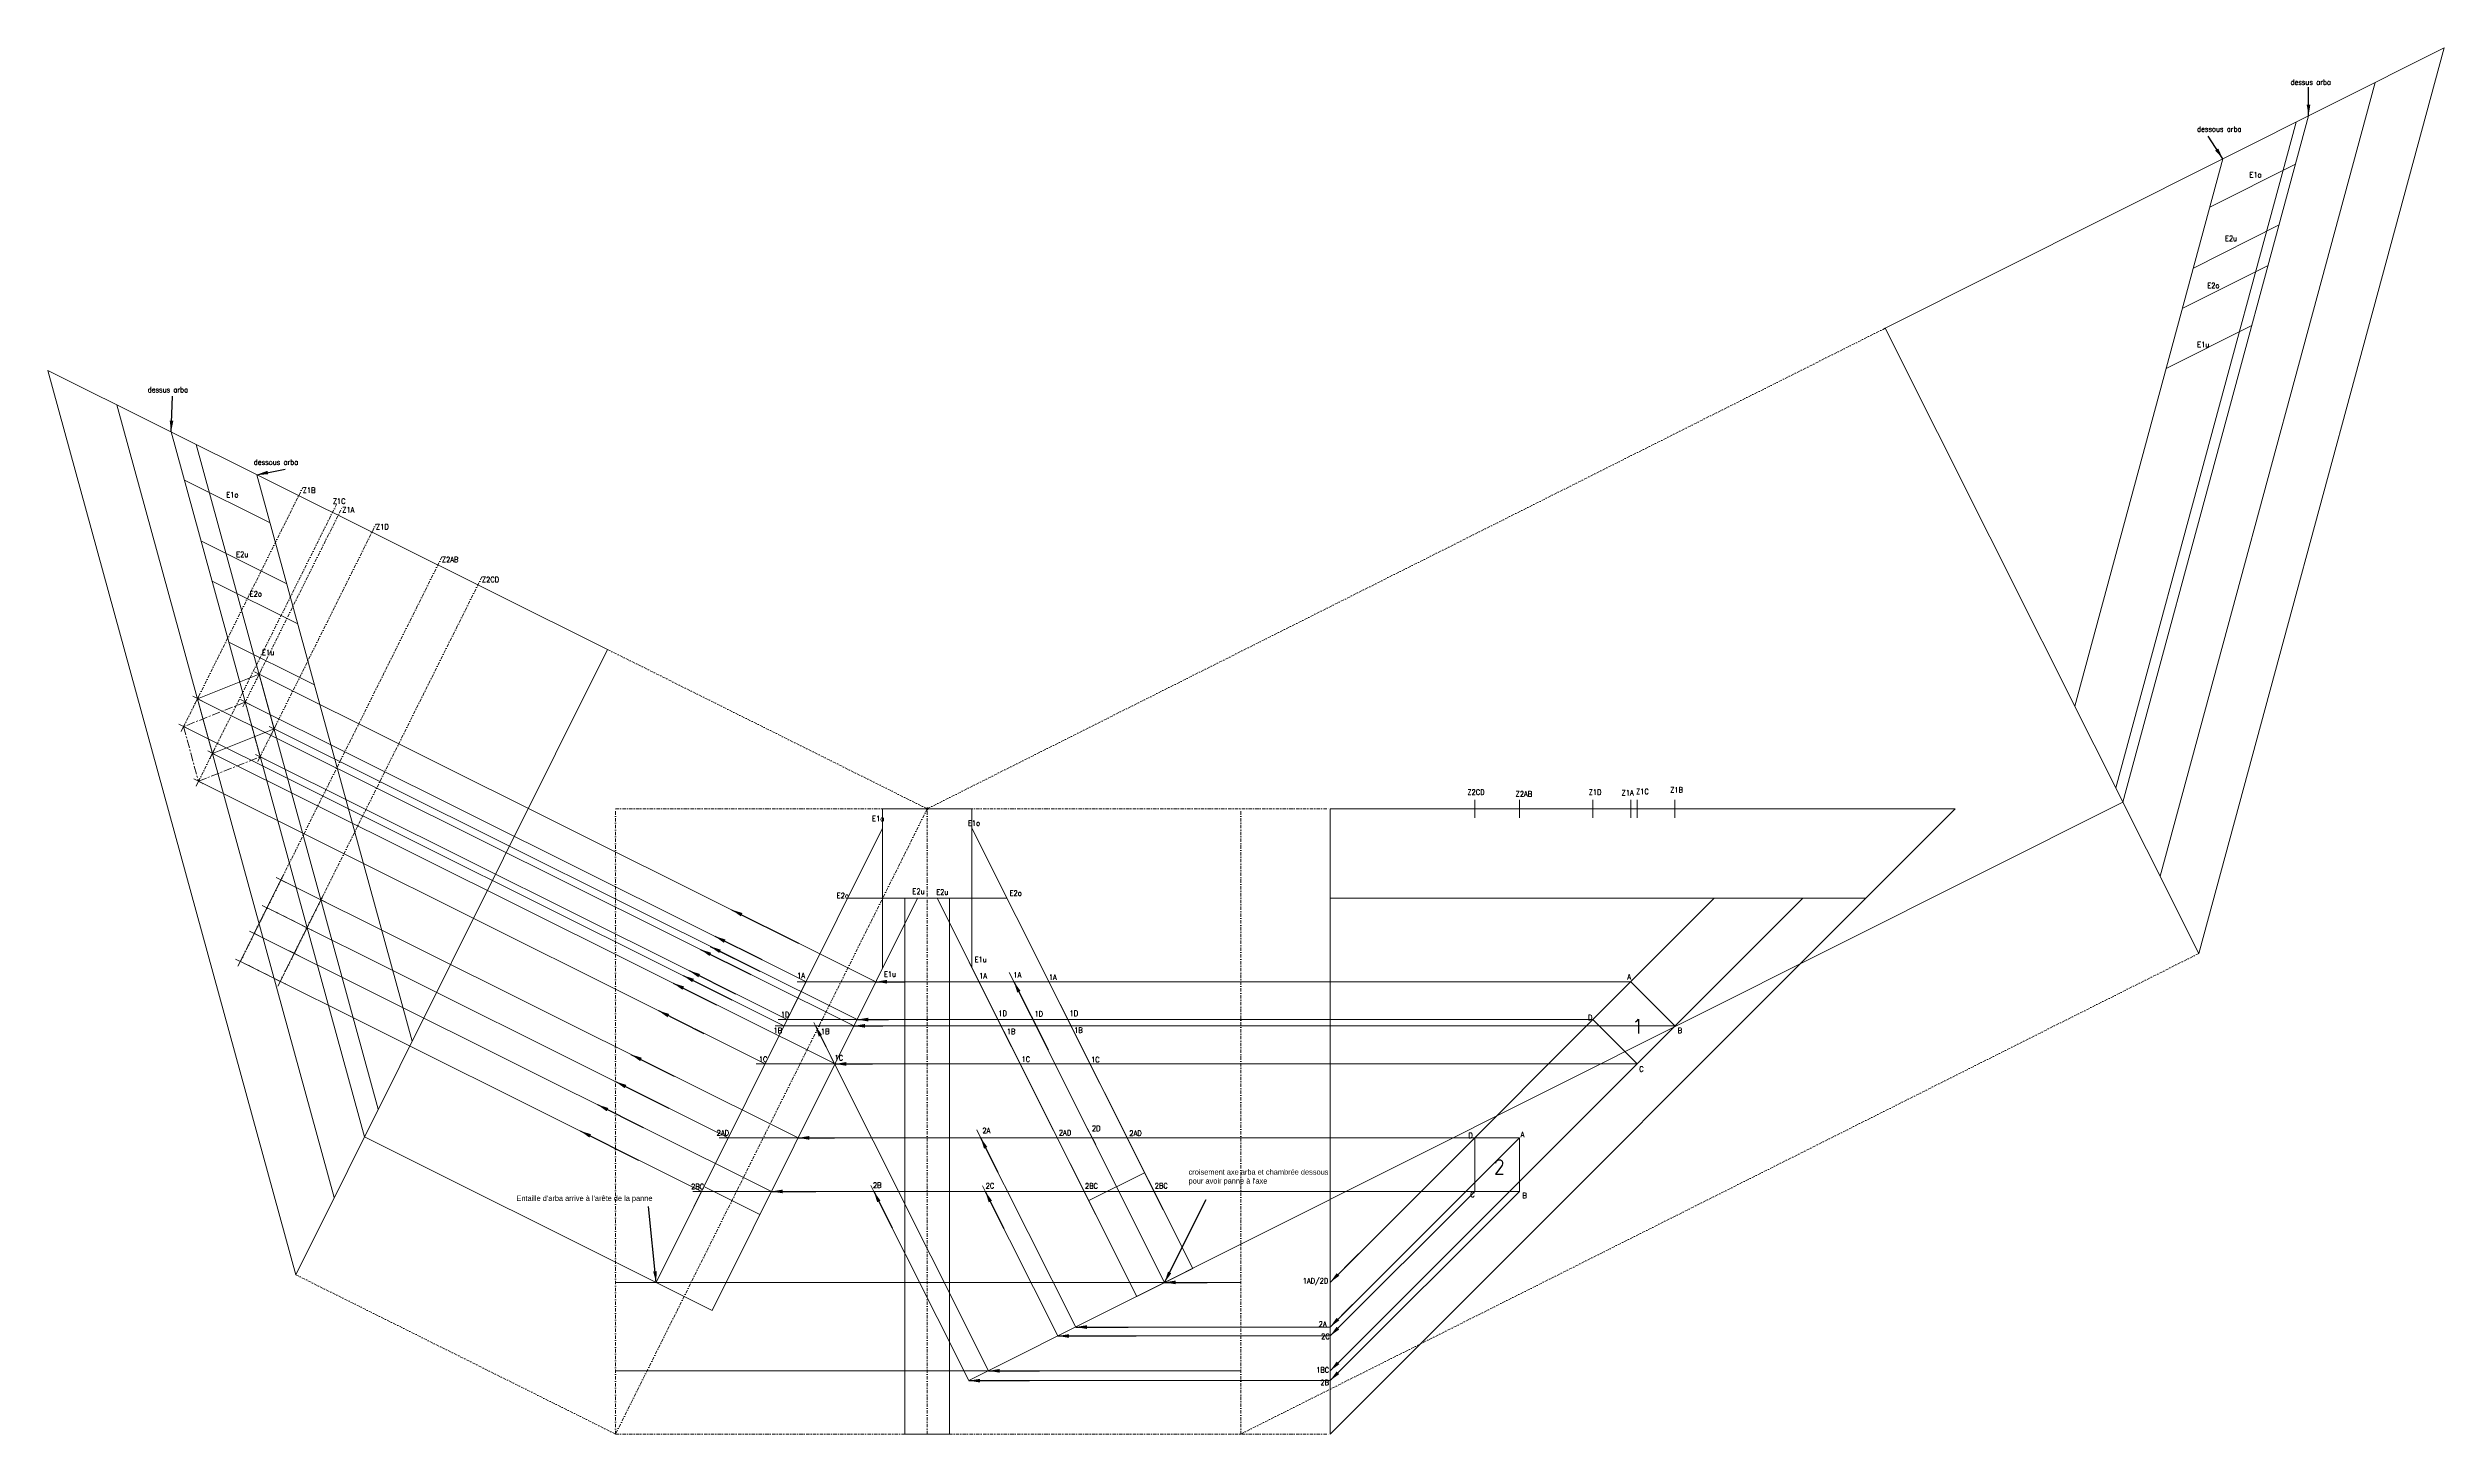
# Model space of a CAD drawing. Header units: millimetres. Extents: x -318 to 1024, y 0 to 776.
import ezdxf

# ---------------------------------------------------------------- set-up
doc = ezdxf.new("R2010")
doc.units = ezdxf.units.MM
doc.header["$PDMODE"] = 34
doc.linetypes.add('CENTERTINY', pattern=[7.62, 4.7625, -0.9525, 0.9525, -0.9525])
doc.linetypes.add('DASHDOTTINY', pattern=[3.81, 1.905, -0.9025, 0.1, -0.9025])
doc.layers.get('0').update_dxf_attribs({"linetype": 'DASHDOTTINY', "lineweight": 0, "true_color": 0xffffff})
for name, color, linetype, lineweight, true_color in [('0_ch_panne', 3, 'Continuous', 0, 0x00ff00), ('0_vues', 7, 'Continuous', 0, 0xffffff), ('1_arba_droite', 1, 'Continuous', 0, 0xff0000), ('1_arba_gauche', 1, 'Continuous', 0, 0xff0000), ('1_pannes_plan', 1, 'Continuous', 0, 0xff0000), ('barbe_panne_horizontal', 54, 'Continuous', 0, 0x808000), ('barbe_panne_vertical', 94, 'Continuous', 0, 0x008000), ('coupe_bord_pannes', 4, 'Continuous', 0, 0x00ffff), ('emprunte_ous_panne_arba', 6, 'CENTERTINY', 0, 0xff00ff), ('emprunte_us_panne_arba', 5, 'Continuous', 0, 0x0000ff), ('engueulement', 2, 'Continuous', 0, 0xffff00)]:
    doc.layers.add(name, color=color, linetype=linetype, lineweight=lineweight, true_color=true_color)
doc.styles.get("Standard").update_dxf_attribs({"font": ''})
doc.styles.add('textstyle0', font='')
doc.styles.add('textstyle1', font='txt')
doc.styles.add('textstyle10', font='')
doc.styles.add('textstyle11', font='')
doc.styles.add('textstyle12', font='')
doc.styles.add('textstyle13', font='txt')
doc.styles.add('textstyle14', font='')
doc.styles.add('textstyle15', font='')
doc.styles.add('textstyle16', font='')
doc.styles.add('textstyle17', font='')
doc.styles.add('textstyle18', font='')
doc.styles.add('textstyle19', font='')
doc.styles.add('textstyle2', font='')
doc.styles.add('textstyle20', font='')
doc.styles.add('textstyle21', font='')
doc.styles.add('textstyle22', font='')
doc.styles.add('textstyle23', font='')
doc.styles.add('textstyle24', font='')
doc.styles.add('textstyle25', font='')
doc.styles.add('textstyle26', font='')
doc.styles.add('textstyle27', font='')
doc.styles.add('textstyle28', font='')
doc.styles.add('textstyle29', font='')
doc.styles.add('textstyle3', font='')
doc.styles.add('textstyle30', font='')
doc.styles.add('textstyle31', font='')
doc.styles.add('textstyle32', font='')
doc.styles.add('textstyle33', font='')
doc.styles.add('textstyle34', font='')
doc.styles.add('textstyle35', font='')
doc.styles.add('textstyle36', font='')
doc.styles.add('textstyle37', font='')
doc.styles.add('textstyle38', font='')
doc.styles.add('textstyle39', font='')
doc.styles.add('textstyle4', font='')
doc.styles.add('textstyle40', font='')
doc.styles.add('textstyle41', font='')
doc.styles.add('textstyle42', font='')
doc.styles.add('textstyle43', font='')
doc.styles.add('textstyle44', font='')
doc.styles.add('textstyle45', font='')
doc.styles.add('textstyle46', font='')
doc.styles.add('textstyle47', font='')
doc.styles.add('textstyle48', font='')
doc.styles.add('textstyle49', font='')
doc.styles.add('textstyle5', font='')
doc.styles.add('textstyle50', font='')
doc.styles.add('textstyle51', font='')
doc.styles.add('textstyle52', font='')
doc.styles.add('textstyle53', font='')
doc.styles.add('textstyle54', font='')
doc.styles.add('textstyle55', font='')
doc.styles.add('textstyle56', font='')
doc.styles.add('textstyle57', font='')
doc.styles.add('textstyle58', font='')
doc.styles.add('textstyle59', font='')
doc.styles.add('textstyle6', font='')
doc.styles.add('textstyle60', font='')
doc.styles.add('textstyle61', font='')
doc.styles.add('textstyle62', font='')
doc.styles.add('textstyle63', font='')
doc.styles.add('textstyle64', font='')
doc.styles.add('textstyle65', font='')
doc.styles.add('textstyle66', font='')
doc.styles.add('textstyle67', font='')
doc.styles.add('textstyle68', font='')
doc.styles.add('textstyle69', font='')
doc.styles.add('textstyle7', font='')
doc.styles.add('textstyle70', font='')
doc.styles.add('textstyle71', font='')
doc.styles.add('textstyle72', font='')
doc.styles.add('textstyle73', font='')
doc.styles.add('textstyle74', font='')
doc.styles.add('textstyle8', font='')
doc.styles.add('textstyle9', font='')
doc.styles.get('Standard').set_extended_font_data('txt')
doc.styles.get('textstyle0').set_extended_font_data('standard')
doc.styles.get('textstyle10').set_extended_font_data('standard')
doc.styles.get('textstyle11').set_extended_font_data('standard')
doc.styles.get('textstyle12').set_extended_font_data('standard')
doc.styles.get('textstyle14').set_extended_font_data('standard')
doc.styles.get('textstyle15').set_extended_font_data('standard')
doc.styles.get('textstyle16').set_extended_font_data('STANDARD')
doc.styles.get('textstyle17').set_extended_font_data('STANDARD')
doc.styles.get('textstyle18').set_extended_font_data('STANDARD')
doc.styles.get('textstyle19').set_extended_font_data('STANDARD')
doc.styles.get('textstyle2').set_extended_font_data('standard')
doc.styles.get('textstyle20').set_extended_font_data('STANDARD')
doc.styles.get('textstyle21').set_extended_font_data('STANDARD')
doc.styles.get('textstyle22').set_extended_font_data('STANDARD')
doc.styles.get('textstyle23').set_extended_font_data('STANDARD')
doc.styles.get('textstyle24').set_extended_font_data('STANDARD')
doc.styles.get('textstyle25').set_extended_font_data('STANDARD')
doc.styles.get('textstyle26').set_extended_font_data('STANDARD')
doc.styles.get('textstyle27').set_extended_font_data('STANDARD')
doc.styles.get('textstyle28').set_extended_font_data('STANDARD')
doc.styles.get('textstyle29').set_extended_font_data('STANDARD')
doc.styles.get('textstyle3').set_extended_font_data('STANDARD')
doc.styles.get('textstyle30').set_extended_font_data('STANDARD')
doc.styles.get('textstyle31').set_extended_font_data('STANDARD')
doc.styles.get('textstyle32').set_extended_font_data('STANDARD')
doc.styles.get('textstyle33').set_extended_font_data('STANDARD')
doc.styles.get('textstyle34').set_extended_font_data('STANDARD')
doc.styles.get('textstyle35').set_extended_font_data('STANDARD')
doc.styles.get('textstyle36').set_extended_font_data('STANDARD')
doc.styles.get('textstyle37').set_extended_font_data('STANDARD')
doc.styles.get('textstyle38').set_extended_font_data('STANDARD')
doc.styles.get('textstyle39').set_extended_font_data('STANDARD')
doc.styles.get('textstyle4').set_extended_font_data('standard')
doc.styles.get('textstyle40').set_extended_font_data('STANDARD')
doc.styles.get('textstyle41').set_extended_font_data('STANDARD')
doc.styles.get('textstyle42').set_extended_font_data('STANDARD')
doc.styles.get('textstyle43').set_extended_font_data('STANDARD')
doc.styles.get('textstyle44').set_extended_font_data('STANDARD')
doc.styles.get('textstyle45').set_extended_font_data('STANDARD')
doc.styles.get('textstyle46').set_extended_font_data('STANDARD')
doc.styles.get('textstyle47').set_extended_font_data('STANDARD')
doc.styles.get('textstyle48').set_extended_font_data('STANDARD')
doc.styles.get('textstyle49').set_extended_font_data('STANDARD')
doc.styles.get('textstyle5').set_extended_font_data('standard')
doc.styles.get('textstyle50').set_extended_font_data('STANDARD')
doc.styles.get('textstyle51').set_extended_font_data('STANDARD')
doc.styles.get('textstyle52').set_extended_font_data('STANDARD')
doc.styles.get('textstyle53').set_extended_font_data('STANDARD')
doc.styles.get('textstyle54').set_extended_font_data('STANDARD')
doc.styles.get('textstyle55').set_extended_font_data('STANDARD')
doc.styles.get('textstyle56').set_extended_font_data('STANDARD')
doc.styles.get('textstyle57').set_extended_font_data('STANDARD')
doc.styles.get('textstyle58').set_extended_font_data('STANDARD')
doc.styles.get('textstyle59').set_extended_font_data('STANDARD')
doc.styles.get('textstyle6').set_extended_font_data('STANDARD')
doc.styles.get('textstyle60').set_extended_font_data('STANDARD')
doc.styles.get('textstyle61').set_extended_font_data('STANDARD')
doc.styles.get('textstyle62').set_extended_font_data('STANDARD')
doc.styles.get('textstyle63').set_extended_font_data('STANDARD')
doc.styles.get('textstyle64').set_extended_font_data('STANDARD')
doc.styles.get('textstyle65').set_extended_font_data('STANDARD')
doc.styles.get('textstyle66').set_extended_font_data('STANDARD')
doc.styles.get('textstyle67').set_extended_font_data('STANDARD')
doc.styles.get('textstyle68').set_extended_font_data('STANDARD')
doc.styles.get('textstyle69').set_extended_font_data('STANDARD')
doc.styles.get('textstyle7').set_extended_font_data('standard')
doc.styles.get('textstyle70').set_extended_font_data('STANDARD')
doc.styles.get('textstyle71').set_extended_font_data('STANDARD')
doc.styles.get('textstyle72').set_extended_font_data('STANDARD')
doc.styles.get('textstyle73').set_extended_font_data('STANDARD')
doc.styles.get('textstyle74').set_extended_font_data('STANDARD')
doc.styles.get('textstyle8').set_extended_font_data('standard')
doc.styles.get('textstyle9').set_extended_font_data('standard')
doc.dimstyles.get("Standard").update_dxf_attribs({"dimtxt": 2.5, "dimasz": 2.5, "dimexe": 1.25, "dimexo": 0.625, "dimtad": 1, "dimtxsty": 'Standard', "dimcen": 2.5, "dimadec": 0, "dimazin": 0, "dimtfac": 1, "dimtmove": 0, "dimatfit": 3, "dimfxl": 1, "dimarcsym": 0})

msp = doc.modelspace()

# ---------------------------------------------------------------- linework, layer by layer
for p, q in [((174.5, 350), (710.8, 619)), ((-4.5, 439.2), (174.5, 350)), ((0, 0), (0, 350)), ((174.5, 350), (0, 0)), ((0, 350), (400, 350)), ((174.5, 0), (174.5, 350)), ((350, 0), (350, 350)), ((350, 0), (886.3, 269)), ((-179, 89.2), (0, 0)), ((0, 0), (400, 0))]:
    msp.add_line(p, q)
msp.add_point((174.5, 350))
at = {"layer": '0_ch_panne'}
for p, q in [((985, 756.5), (864.7, 312.2)), ((940.8, 734.3), (839.8, 361.7)), ((-279.1, 576.1), (-157.5, 132.4)), ((-234.8, 554), (-132.8, 181.9)), ((350, 84.9), (0, 84.9)), ((350, 35.4), (0, 35.4))]:
    msp.add_line(p, q, dxfattribs=at)
at = {"layer": '0_vues'}
for p, q in [((710.8, 619), (1023.7, 775.9)), ((1023.7, 775.9), (886.3, 269)), ((947.8, 737.9), (843.8, 353.8)), ((899.8, 713.8), (816.9, 407.5)), ((710.8, 619), (886.3, 269)), ((-317.8, 595.4), (-4.5, 439.2)), ((-317.8, 595.4), (-179, 89.2)), ((-248.8, 561), (-140.6, 166.3)), ((-200.8, 537), (-113.8, 219.9)), ((-4.5, 439.2), (-179, 89.2)), ((149.5, 350), (199.5, 350)), ((149.5, 300), (149.5, 350)), ((199.5, 300), (199.5, 350)), ((400, 0), (400, 350)), ((400, 350), (750, 350)), ((750, 350), (400, 0)), ((481, 355), (481, 345)), ((506, 345), (506, 355)), ((547.1, 345), (547.1, 355)), ((568.4, 345), (568.4, 355)), ((571.9, 345), (571.9, 355)), ((593.1, 345), (593.1, 355)), ((149.5, 339.1), (22.7, 84.9)), ((199.5, 339.2), (323.1, 92.7)), ((169.1, 300), (54.1, 69.2)), ((149.5, 300), (199.5, 300)), ((162, 0), (162, 300)), ((180, 300), (291.8, 77)), ((187, 0), (187, 300)), ((400, 300), (700, 300)), ((615.1, 300), (400, 84.9)), ((664.6, 300), (400, 35.4)), ((568.4, 253.2), (593.1, 228.5)), ((547.1, 232), (571.9, 207.2)), ((506, 165.8), (481, 165.8)), ((481, 135.8), (481, 165.8)), ((506, 135.8), (506, 165.8)), ((49.5, 138.5), (80.8, 122.9)), ((264.9, 130.7), (296.2, 146.3)), ((506, 135.8), (481, 135.8)), ((22.7, 84.9), (54.1, 69.2)), ((291.8, 77), (323.1, 92.7)), ((162, 35.4), (187, 35.4)), ((162, 0), (187, 0))]:
    msp.add_line(p, q, dxfattribs=at)
at = {"layer": '0_vues', "linetype": 'DASHDOTTINY'}
for p, q in [((-241.8, 396), (-175.1, 529.8)), ((-233.5, 365.4), (-156.2, 520.4)), ((-207.3, 409.7), (-153, 518.8)), ((-199, 379.1), (-134.1, 509.4)), ((-97.2, 491), (-210, 264.6)), ((-74.8, 479.8), (-187.7, 253.4))]:
    msp.add_line(p, q, dxfattribs=at)
at = {"layer": '1_arba_droite'}
msp.add_line((197.8, 29.9), (843.8, 353.8), dxfattribs=at)
at = {"layer": '1_arba_gauche'}
msp.add_line((-140.6, 166.3), (22.7, 84.9), dxfattribs=at)
at = {"layer": '1_pannes_plan'}
for p, q in [((-199.6, 425.3), (145.8, 253.2)), ((-234, 411.6), (133.4, 228.5)), ((-207.3, 409.7), (106.7, 253.2)), ((-241.8, 396), (94.3, 228.5)), ((-191.2, 394.7), (135.2, 232)), ((-225.7, 381), (122.9, 207.2)), ((96.1, 232), (-199, 379.1)), ((-233.5, 365.4), (83.8, 207.2)), ((-187.3, 310.2), (102.2, 165.8)), ((-195.1, 294.6), (63.1, 165.8)), ((87.3, 135.8), (-202.3, 280.2)), ((-210, 264.6), (48.2, 135.8)), ((568.4, 253.2), (106.7, 253.2)), ((223, 253.2), (307.4, 84.9)), ((593.1, 228.5), (94.3, 228.5)), ((547.1, 232), (96.1, 232)), ((111.9, 228.5), (208.8, 35.4)), ((571.9, 207.2), (83.8, 207.2)), ((506, 165.8), (63.1, 165.8)), ((204.4, 165.8), (257.6, 59.9)), ((506, 165.8), (400, 59.9)), ((506, 135.8), (48.2, 135.8)), ((144.6, 135.8), (197.8, 29.9)), ((207, 135.8), (247.6, 54.9)), ((481, 135.8), (400, 54.9)), ((506, 135.8), (400, 29.9)), ((400, 54.9), (247.6, 54.9)), ((400, 59.9), (257.6, 59.9)), ((400, 29.9), (197.8, 29.9))]:
    msp.add_line(p, q, dxfattribs=at)
at = {"layer": 'barbe_panne_horizontal'}
for p, q in [((220.4, 258.4), (226.3, 246.7)), ((218.6, 253.2), (228, 253.2)), ((108.7, 228.5), (118.5, 228.5)), ((111, 230.3), (114.5, 223.2)), ((227.7, 232), (238.4, 232)), ((231.2, 236.8), (235.4, 228.5)), ((117.8, 207.2), (127.9, 207.2)), ((120.6, 211.2), (125.5, 201.4)), ((200.2, 165.8), (208.9, 165.8)), ((202.2, 170.3), (206.4, 161.9)), ((261.5, 165.8), (272.2, 165.8)), ((264.1, 171.3), (268.8, 162)), ((139.6, 135.8), (150, 135.8)), ((142.9, 139.2), (146.5, 132.1)), ((203.4, 135.8), (209.5, 135.8)), ((205.5, 138.9), (208.8, 132.3))]:
    msp.add_line(p, q, dxfattribs=at)
at = {"layer": 'barbe_panne_vertical'}
for p, q in [((198, 264), (268.8, 122.8)), ((208.4, 253.2), (198.4, 253.2)), ((219.1, 232), (209.1, 232)), ((220.8, 228.5), (210.8, 228.5)), ((231.5, 207.2), (221.5, 207.2)), ((252.2, 165.8), (242.2, 165.8)), ((267.3, 135.8), (257.3, 135.8))]:
    msp.add_line(p, q, dxfattribs=at)
at = {"layer": 'coupe_bord_pannes'}
for p, q in [((235.7, 266.9), (306.6, 125.6)), ((106.7, 253.2), (43.9, 127.4)), ((111.7, 253.2), (101.7, 253.2)), ((247.6, 253.2), (237.6, 253.2)), ((99.3, 228.5), (89.3, 228.5)), ((101.1, 232), (91.1, 232)), ((258.2, 232), (248.2, 232)), ((260, 228.5), (250, 228.5)), ((88.8, 207.2), (78.8, 207.2)), ((270.6, 207.2), (260.6, 207.2)), ((68.1, 165.8), (58.1, 165.8)), ((291.4, 165.8), (281.4, 165.8)), ((53.2, 135.8), (43.2, 135.8)), ((306.4, 135.8), (296.4, 135.8))]:
    msp.add_line(p, q, dxfattribs=at)
at = {"layer": 'emprunte_ous_panne_arba'}
for p, q in [((-207.3, 409.7), (-241.8, 396)), ((-210, 411.1), (-204.7, 408.4)), ((-208.7, 407), (-206, 412.4)), ((-199, 379.1), (-207.3, 409.7)), ((-244.5, 397.3), (-239.1, 394.7)), ((-243.1, 393.3), (-240.5, 398.7)), ((-241.8, 396), (-233.5, 365.4)), ((-233.5, 365.4), (-199, 379.1)), ((-201.6, 380.4), (-196.2, 377.7)), ((-200.3, 376.4), (-197.7, 381.8)), ((-236.1, 366.7), (-230.8, 364)), ((-234.8, 362.7), (-232.1, 368.1)), ((-197.8, 295.9), (-192.4, 293.2)), ((-196.4, 291.9), (-193.8, 297.2)), ((-210, 264.6), (-195.1, 294.6)), ((-195.1, 294.6), (-172.7, 283.4)), ((-172.7, 283.4), (-187.7, 253.4)), ((-175.4, 284.7), (-170, 282.1)), ((-174, 280.7), (-171.4, 286.1)), ((-212.7, 265.9), (-207.4, 263.2)), ((-211.4, 261.9), (-208.7, 267.2)), ((-187.7, 253.4), (-210, 264.6)), ((-189, 250.7), (-186.3, 256.1)), ((-190.3, 254.7), (-185, 252.1))]:
    msp.add_line(p, q, dxfattribs=at)
at = {"layer": 'emprunte_us_panne_arba'}
for p, q in [((-234, 411.6), (-199.6, 425.3)), ((-196.9, 424), (-202.2, 426.7)), ((-200.9, 422.7), (-198.2, 428)), ((-199.6, 425.3), (-191.2, 394.8)), ((-231.3, 410.3), (-236.7, 413)), ((-232.7, 414.3), (-235.4, 408.9)), ((-225.7, 381), (-234, 411.6)), ((-191.2, 394.8), (-225.7, 381)), ((-188.5, 393.4), (-193.9, 396.1)), ((-189.9, 397.4), (-192.6, 392)), ((-223, 379.7), (-228.3, 382.4)), ((-224.3, 383.7), (-227, 378.3)), ((-187.3, 310.2), (-202.3, 280.2)), ((-190, 311.5), (-184.6, 308.8)), ((-188.6, 307.5), (-186, 312.9)), ((-164.9, 299), (-187.3, 310.2)), ((-179.9, 269), (-164.9, 299)), ((-167.6, 300.4), (-162.2, 297.7)), ((-166.3, 296.3), (-163.6, 301.7)), ((-203.6, 277.5), (-200.9, 282.9)), ((-204.9, 281.5), (-199.6, 278.8)), ((-202.3, 280.2), (-179.9, 269)), ((-182.6, 270.4), (-177.2, 267.7)), ((-178.5, 271.7), (-181.2, 266.3))]:
    msp.add_line(p, q, dxfattribs=at)
at = {"layer": 'engueulement'}
for p, q in [((892.5, 686.8), (940.5, 710.8)), ((883.3, 652.7), (931.3, 676.8)), ((877.1, 630), (925.1, 654.1)), ((868, 596.4), (916, 620.5)), ((-241.4, 533.9), (-193.3, 510)), ((-232.1, 500), (-184, 476)), ((-225.9, 477.4), (-177.9, 453.5)), ((-216.5, 443.3), (-168.5, 419.3)), ((149.5, 300), (130, 300)), ((149.5, 300), (149.5, 260.8)), ((199.5, 300), (199.5, 261.1)), ((199.5, 300), (219.1, 300))]:
    msp.add_line(p, q, dxfattribs=at)

# ---------------------------------------------------------------- texts
at = {"layer": '0_vues', "attachment_point": 1}
for s, insert, char_height, width, style in [('dessus arba', (937.7, 758.2), 3, 24.25, 'textstyle2'), ('dessous arba', (885.4, 732), 3, 26.583, 'textstyle5'), ('dessus arba', (-261.9, 586.1), 3, 24.25, 'textstyle0'), ('dessous arba', (-202.5, 545.5), 3, 26.583, 'textstyle4'), ('Z1B', (-175.1, 529.8), 3, 6, 'textstyle26'), ('Z1C', (-158.3, 523.7), 3, 5.667, 'textstyle27'), ('Z1A', (-153, 518.8), 3, 6.333, 'textstyle18'), ('Z1D', (-134.1, 509.4), 3, 6, 'textstyle19'), ('Z2AB', (-97.2, 491), 3, 9.667, 'textstyle16'), ('Z2CD', (-74.8, 479.8), 3, 9, 'textstyle17'), ('Z2CD', (476.9, 360.8), 3, 9, 'textstyle24'), ('Z2AB', (503.9, 359.8), 3, 9.667, 'textstyle25'), ('Z1D', (544.8, 360.8), 3, 6, 'textstyle22'), ('Z1A', (563.2, 360.5), 3, 6.333, 'textstyle23'), ('Z1C', (571.3, 361.2), 3, 5.667, 'textstyle20'), ('Z1B', (590.4, 362.1), 3, 6, 'textstyle21'), ('A', (566.4, 257.4), 3, 2, 'textstyle8'), ('D', (544.4, 234.7), 3, 1.667, 'textstyle9'), ('1', (569.2, 232.3), 8, 1.778, 'textstyle15'), ('B', (594.6, 227.4), 3, 1.667, 'textstyle7'), ('C', (573.1, 205.8), 3, 1.333, 'textstyle10'), ('D', (477.4, 168.7), 3, 1.667, 'textstyle3'), ('A', (506.6, 169.2), 3, 2, 'textstyle12'), ('2', (491.6, 153.5), 8, 3.556, 'textstyle14'), ('C', (478.5, 135.6), 3, 1.333, 'textstyle6'), ('B', (507.7, 135), 3, 1.667, 'textstyle11')]:
    msp.add_mtext(s, dxfattribs=dict(at, insert=insert, char_height=char_height, width=width, style=style))
at = {"layer": '1_arba_droite', "insert": (320.8, 148.2), "char_height": 3, "width": 87.25, "attachment_point": 1, "style": 'textstyle1'}
msp.add_mtext("croisement axe arba et chambrée dessous\\Ppour avoir panne à l'axe", dxfattribs=at)
at = {"layer": '1_arba_gauche', "insert": (-55.5, 133.5), "char_height": 3, "width": 90.417, "attachment_point": 1, "style": 'textstyle13'}
msp.add_mtext("Entaille d'arba arrive à l'arête de la panne", dxfattribs=at)
at = {"layer": '1_pannes_plan', "char_height": 3, "attachment_point": 1}
for s, insert, width, style in [('1AD/2D', (384.7, 87.3), 13.667, 'textstyle49'), ('2A', (393.6, 63.1), 4.333, 'textstyle48'), ('2C', (395, 56.2), 3.667, 'textstyle51'), ('1BC', (392.2, 37.4), 5.667, 'textstyle52'), ('2B', (394.6, 30.4), 4, 'textstyle50')]:
    msp.add_mtext(s, dxfattribs=dict(at, insert=insert, width=width, style=style))
at = {"layer": 'barbe_panne_horizontal', "char_height": 3, "attachment_point": 1}
for s, insert, width, style in [('1A', (222.7, 258.5), 3.667, 'textstyle39'), ('1D', (234.5, 236.7), 3.333, 'textstyle38'), ('1B', (115, 226.9), 3.333, 'textstyle56'), ('1C', (122.6, 212.1), 3, 'textstyle53'), ('2A', (205.4, 171.4), 4.333, 'textstyle37'), ('2D', (266.7, 172.6), 4, 'textstyle36'), ('2B', (144.1, 140.8), 4, 'textstyle54'), ('2C', (207.2, 140.5), 3.667, 'textstyle55')]:
    msp.add_mtext(s, dxfattribs=dict(at, insert=insert, width=width, style=style))
at = {"layer": 'barbe_panne_vertical', "char_height": 3, "attachment_point": 1}
for s, insert, width, style in [('1A', (203.6, 258), 3.667, 'textstyle67'), ('1D', (214.3, 237), 3.333, 'textstyle69'), ('1B', (219.1, 226.8), 3.333, 'textstyle68'), ('1C', (227.3, 211.3), 3, 'textstyle71'), ('2AD', (248.2, 170.2), 7, 'textstyle70'), ('2BC', (262.8, 140.4), 6.333, 'textstyle72')]:
    msp.add_mtext(s, dxfattribs=dict(at, insert=insert, width=width, style=style))
at = {"layer": 'coupe_bord_pannes', "char_height": 3, "attachment_point": 1}
for s, insert, width, style in [('1A', (101.6, 258.1), 3.667, 'textstyle65'), ('1A', (242.6, 257.2), 3.667, 'textstyle66'), ('1D', (92.5, 236.3), 3.333, 'textstyle57'), ('1D', (254.2, 237), 3.333, 'textstyle58'), ('1B', (88.5, 227.4), 3.333, 'textstyle59'), ('1B', (256.7, 227.6), 3.333, 'textstyle60'), ('1C', (80.2, 211.3), 3, 'textstyle61'), ('1C', (266.2, 211.1), 3, 'textstyle62'), ('2AD', (56.6, 170.1), 7, 'textstyle63'), ('2AD', (287.6, 169.9), 7, 'textstyle64'), ('2BC', (42.3, 140), 6.333, 'textstyle73'), ('2BC', (301.9, 140.5), 6.333, 'textstyle74')]:
    msp.add_mtext(s, dxfattribs=dict(at, insert=insert, width=width, style=style))
at = {"layer": 'engueulement', "char_height": 3, "attachment_point": 1}
for s, insert, width, style in [('E1o', (914.7, 706.4), 5.333, 'textstyle44'), ('E2u', (901, 670.8), 6, 'textstyle42'), ('E2o', (891.1, 644.4), 6, 'textstyle40'), ('E1u', (885.4, 611.3), 5.333, 'textstyle46'), ('E1o', (-217.9, 527.3), 5.333, 'textstyle30'), ('E2u', (-212.4, 493.9), 6, 'textstyle34'), ('E2o', (-204.8, 471.8), 6, 'textstyle33'), ('E1u', (-197.9, 439), 5.333, 'textstyle32'), ('E1o', (143.6, 346), 5.333, 'textstyle29'), ('E1o', (197.3, 343.5), 5.333, 'textstyle45'), ('E2o', (123.8, 302.9), 6, 'textstyle28'), ('E2u', (166.2, 305.3), 6, 'textstyle35'), ('E2u', (179.5, 304.9), 6, 'textstyle43'), ('E2o', (220.6, 304.3), 6, 'textstyle41'), ('E1u', (150.2, 258.9), 5.333, 'textstyle31'), ('E1u', (201, 267.1), 5.333, 'textstyle47')]:
    msp.add_mtext(s, dxfattribs=dict(at, insert=insert, width=width, style=style))

# ---------------------------------------------------------------- leaders
at = {"layer": '0_vues'}
for points in [[(947.8, 737.9), (947.7, 753.9)], [(899.8, 713.8), (891.5, 726.5)], [(-248.8, 561), (-248.1, 580.9)], [(-200.8, 537), (-184.9, 540.1)]]:
    msp.add_leader(points, dimstyle='Standard', override={"dimscale": 2.5}, dxfattribs=at)
at = {"layer": '1_arba_droite'}
msp.add_leader([(307.4, 84.9), (330.7, 131.3)], dimstyle='Standard', override={"dimscale": 2.5}, dxfattribs=at)
at = {"layer": '1_arba_gauche'}
msp.add_leader([(22.7, 84.9), (18.5, 127.4)], dimstyle='Standard', override={"dimscale": 2.5}, dxfattribs=at)
at = {"layer": '1_pannes_plan'}
for points in [[(65, 293.5), (102.4, 274.8)], [(47.5, 271.3), (75.8, 257.2)], [(52.9, 273), (80.8, 259.1)], [(55.5, 278.7), (81.8, 265.6)], [(37.8, 256.7), (65.1, 243)], [(41.2, 259.4), (67.2, 246.4)], [(32.3, 252.4), (56.5, 240.3)], [(145.8, 253.2), (162, 253.2)], [(223, 253.2), (242.1, 215.1)], [(24, 237), (49.5, 224.3)], [(111.9, 228.5), (117.7, 216.9)], [(133.4, 228.5), (149.7, 228.5)], [(135.2, 232), (152.8, 232)], [(8.6, 212.5), (32.9, 200.4)], [(122.9, 207.2), (143.9, 207.2)], [(0, 197.3), (29.8, 182.4)], [(-10.1, 184.4), (15.5, 171.6)], [(-19.8, 169.7), (12.9, 153.4)], [(102.2, 165.8), (122.5, 165.8)], [(204.4, 165.8), (214.1, 146.6)], [(87.3, 135.8), (112.1, 135.8)], [(144.6, 135.8), (154.9, 115.4)], [(207, 135.8), (217.4, 115.1)], [(400, 84.9), (416, 100.8)], [(307.4, 84.9), (331.2, 84.9)], [(400, 59.9), (412.6, 72.5)], [(247.6, 54.9), (291.5, 54.9)], [(257.6, 59.9), (287, 59.9)], [(400, 54.9), (411.3, 66.2)], [(400, 35.4), (422.8, 58.1)], [(400, 29.9), (413.8, 43.7)], [(197.8, 29.9), (231.8, 29.9)], [(208.8, 35.4), (237.3, 35.4)]]:
    msp.add_leader(points, dimstyle='Standard', override={"dimscale": 2.5}, dxfattribs=at)

doc.saveas('drawing.dxf')
